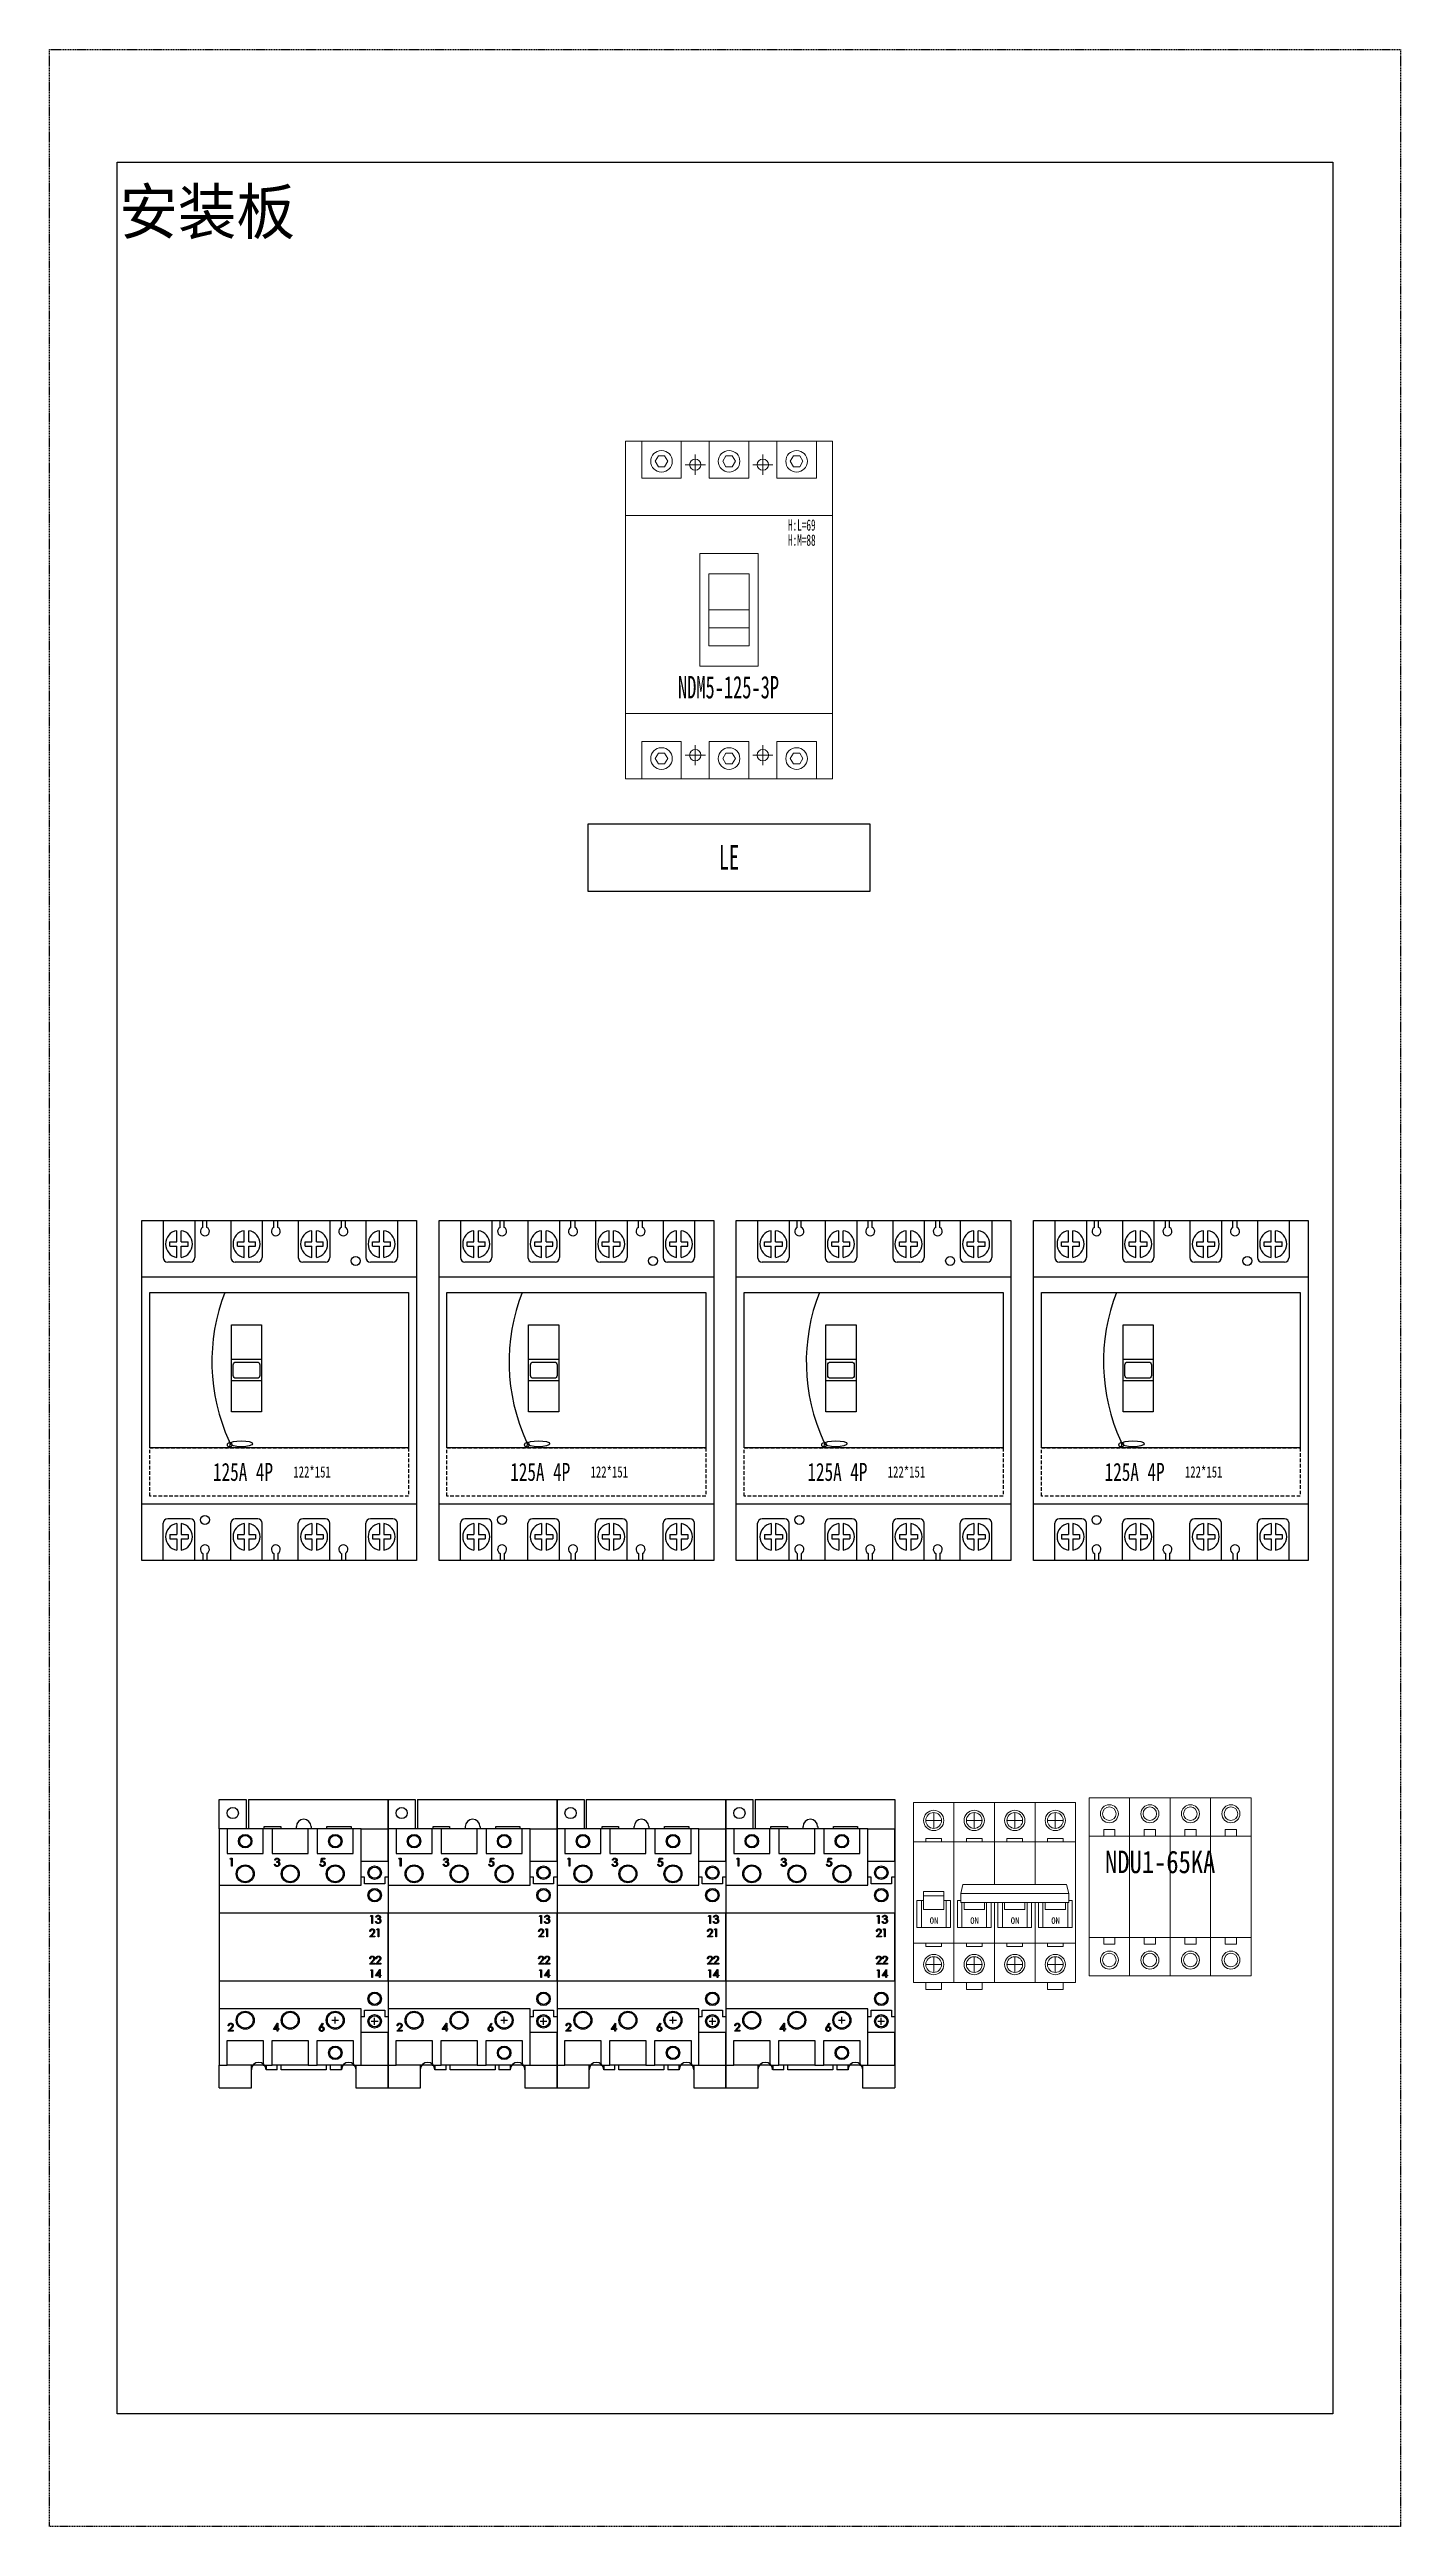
# Model space of a CAD drawing. Extents: x 411720 to 412320, y 372310 to 373410.
import ezdxf
from ezdxf.enums import TextEntityAlignment as Align

# ---------------------------------------------------------------- set-up
doc = ezdxf.new("R2010")
doc.units = 0
doc.header["$MEASUREMENT"] = 0
for name, pattern in [('DASH', [0.35, 0.25, -0.1]), ('DASHED', [0.75, 0.5, -0.25]), ('HIDDEN2', [4.7625, 3.175, -1.5875])]:
    doc.linetypes.add(name, pattern=pattern)
for name, color, linetype in [('E-UNIV-NOTE', 6, 'Continuous'), ('PV-1A6A', 7, 'Continuous'), ('PV-2418', 7, 'Continuous'), ('元件', 7, 'Continuous'), ('布置图', 30, 'Continuous')]:
    doc.layers.add(name, color=color, linetype=linetype)
doc.layers.add('细线', color=7, linetype='Continuous', lineweight=0)
doc.styles.add('GH-CZC', font='', dxfattribs={"width": 0.7})
doc.styles.add('LEAD', font='', dxfattribs={"width": 0.8})
doc.styles.add('宋', font='', dxfattribs={"width": 0.7})
doc.styles.add('宋体', font='', dxfattribs={"width": 0.8})
doc.styles.add('正常', font='')
doc.styles.get('GH-CZC').set_extended_font_data('SimSun')
doc.styles.get('LEAD').set_extended_font_data('SimSun')
doc.styles.get('宋').set_extended_font_data('SimSun')
doc.styles.get('宋体').set_extended_font_data('NSimSun')
doc.styles.get('正常').set_extended_font_data('FangSong_GB2312')

msp = doc.modelspace()

# ---------------------------------------------------------------- texts
at = {"color": 0}
msp.add_text('安装板', height=20, dxfattribs=at).set_placement((411750.6, 373337.8), align=Align.MIDDLE_LEFT)

# ---------------------------------------------------------------- blocks, each defined once
blk = doc.blocks.new('Manufacturer光辉PartName剩余电流互感器Series一体式ShellFrame250LimitingCurrentRemarkPartTypeMinCurrent16MaxCurrent250PolesMinPower0MaxPower0LibType2DelFlgfalseUpdateDate')
at = {"color": 0, "transparency": 33554687}
blk.add_lwpolyline([(-62.5, 15), (62.5, 15), (62.5, -15), (-62.5, -15)], close=True, dxfattribs=at)
at = {"layer": '元件', "linetype": 'DASH', "transparency": 33554687, "style": 'LEAD', "width": 0.6}
blk.add_text('LE', height=11, dxfattribs=at).set_placement((0, -5.4), align=Align.CENTER)
blk = doc.blocks.new('Manufacturer光辉PartName塑壳断路器Series4PShellFrameLimitingCurrentRemarkPartTypeMinCurrent16MaxCurrent125Poles4PMinPower0MaxPower0LibType2DelFlgfalseUpdateDate')
at = {"layer": '元件', "color": 0, "transparency": 33554687}
for p, q in [((-51.5, 75.5), (-51.5, 59)), ((-48.5, 64), (-48.5, 66)), ((-48.5, 66), (-45.5, 66)), ((-45.5, 66), (-45.5, 70.9)), ((-43.5, 66), (-43.5, 70.9)), ((-43.5, 66), (-40.5, 66)), ((-40.5, 64), (-40.5, 66)), ((-37.5, 75.5), (-37.5, 59)), ((-33.9, 72.4), (-33.9, 75.5)), ((-32.1, 72.4), (-32.1, 75.5)), ((-21.5, 75.5), (-21.5, 59)), ((-18.5, 66), (-15.5, 66)), ((-18.5, 64), (-18.5, 66)), ((-15.5, 66), (-15.5, 70.9)), ((-13.5, 66), (-13.5, 70.9)), ((-13.5, 66), (-10.5, 66)), ((-10.5, 64), (-10.5, 66)), ((-7.5, 75.5), (-7.5, 59)), ((-2.4, 72.4), (-2.4, 75.5)), ((-0.6, 72.4), (-0.6, 75.5)), ((8.5, 75.5), (8.5, 59)), ((11.5, 64), (11.5, 66)), ((11.5, 66), (14.5, 66)), ((14.5, 66), (14.5, 70.9)), ((16.5, 66), (16.5, 70.9)), ((16.5, 66), (19.5, 66)), ((19.5, 64), (19.5, 66)), ((22.5, 75.5), (22.5, 59)), ((27.6, 72.4), (27.6, 75.5)), ((29.4, 72.4), (29.4, 75.5)), ((38.5, 75.5), (38.5, 59)), ((41.5, 64), (41.5, 66)), ((41.5, 66), (44.5, 66)), ((44.5, 66), (44.5, 70.9)), ((46.5, 66), (46.5, 70.9)), ((46.5, 66), (49.5, 66)), ((49.5, 64), (49.5, 66)), ((52.5, 75.5), (52.5, 59)), ((-39.5, 57), (-49.5, 57)), ((-48.5, 64), (-45.5, 64)), ((-45.5, 59.1), (-45.5, 64)), ((-43.5, 64), (-40.5, 64)), ((-43.5, 59.1), (-43.5, 64)), ((-9.5, 57), (-19.5, 57)), ((-18.5, 64), (-15.5, 64)), ((-15.5, 59.1), (-15.5, 64)), ((-13.5, 59.1), (-13.5, 64)), ((-13.5, 64), (-10.5, 64)), ((20.5, 57), (10.5, 57)), ((11.5, 64), (14.5, 64)), ((14.5, 59.1), (14.5, 64)), ((16.5, 64), (19.5, 64)), ((16.5, 59.1), (16.5, 64)), ((50.5, 57), (40.5, 57)), ((41.5, 64), (44.5, 64)), ((44.5, 59.1), (44.5, 64)), ((46.5, 64), (49.5, 64)), ((46.5, 59.1), (46.5, 64)), ((-61, 50.4), (61, 50.4)), ((-61, -50.4), (61, -50.4)), ((-51.5, -75.5), (-51.5, -59)), ((-39.5, -57), (-49.5, -57)), ((-48.5, -64), (-45.5, -64)), ((-48.5, -64), (-48.5, -66)), ((-48.5, -66), (-45.5, -66)), ((-45.5, -59.1), (-45.5, -64)), ((-45.5, -66), (-45.5, -70.9)), ((-43.5, -59.1), (-43.5, -64)), ((-43.5, -64), (-40.5, -64)), ((-43.5, -66), (-40.5, -66)), ((-43.5, -66), (-43.5, -70.9)), ((-40.5, -64), (-40.5, -66)), ((-37.5, -75.5), (-37.5, -59)), ((-21.5, -75.5), (-21.5, -59)), ((-9.5, -57), (-19.5, -57)), ((-18.5, -64), (-18.5, -66)), ((-18.5, -64), (-15.5, -64)), ((-18.5, -66), (-15.5, -66)), ((-15.5, -59.1), (-15.5, -64)), ((-15.5, -66), (-15.5, -70.9)), ((-13.5, -59.1), (-13.5, -64)), ((-13.5, -64), (-10.5, -64)), ((-13.5, -66), (-13.5, -70.9)), ((-13.5, -66), (-10.5, -66)), ((-10.5, -64), (-10.5, -66)), ((-7.5, -75.5), (-7.5, -59)), ((8.5, -75.5), (8.5, -59)), ((20.5, -57), (10.5, -57)), ((11.5, -64), (14.5, -64)), ((11.5, -64), (11.5, -66)), ((11.5, -66), (14.5, -66)), ((14.5, -59.1), (14.5, -64)), ((14.5, -66), (14.5, -70.9)), ((16.5, -59.1), (16.5, -64)), ((16.5, -64), (19.5, -64)), ((16.5, -66), (19.5, -66)), ((16.5, -66), (16.5, -70.9)), ((19.5, -64), (19.5, -66)), ((22.5, -75.5), (22.5, -59)), ((38.5, -75.5), (38.5, -59)), ((50.5, -57), (40.5, -57)), ((41.5, -64), (41.5, -66)), ((41.5, -64), (44.5, -64)), ((41.5, -66), (44.5, -66)), ((44.5, -59.1), (44.5, -64)), ((44.5, -66), (44.5, -70.9)), ((46.5, -59.1), (46.5, -64)), ((46.5, -64), (49.5, -64)), ((46.5, -66), (46.5, -70.9)), ((46.5, -66), (49.5, -66)), ((49.5, -64), (49.5, -66)), ((52.5, -75.5), (52.5, -59)), ((-33.9, -72.4), (-33.9, -75.5)), ((-32.1, -72.4), (-32.1, -75.5)), ((-2.4, -72.4), (-2.4, -75.5)), ((-0.6, -72.4), (-0.6, -75.5)), ((27.6, -72.4), (27.6, -75.5)), ((29.4, -72.4), (29.4, -75.5))]:
    blk.add_line(p, q, dxfattribs=at)
for points in [[(-61, -75.5), (-61, 75.5)], [(-61, 75.5), (61, 75.5)], [(61, 75.5), (61, -75.5)], [(61, -75.5), (-61, -75.5)]]:
    blk.add_lwpolyline(points, dxfattribs=at)
for points in [[(-57.5, 43.5), (57.5, 43.5), (57.5, -25.5), (-57.5, -25.5)], [(-21.2, 29.1), (-7.8, 29.1), (-7.8, -9.6), (-21.2, -9.6)], [(-21.2, 13.8), (-7.8, 13.8), (-7.8, 4.2), (-21.2, 4.2)]]:
    blk.add_lwpolyline(points, close=True, dxfattribs=at)
blk.add_lwpolyline([(-19.2, 12.6), (-9.8, 12.6, -0.414214), (-8.6, 11.4), (-8.6, 6.6, -0.414214), (-9.8, 5.4), (-19.2, 5.4, -0.414214), (-20.4, 6.6), (-20.4, 11.4, -0.414214)], format="xyb", close=True, dxfattribs=at)
at = {"layer": '元件', "color": 0, "linetype": 'HIDDEN2', "ltscale": 0.5, "transparency": 33554687}
blk.add_lwpolyline([(-57.5, -25.5), (57.5, -25.5), (57.5, -47), (-57.5, -47)], close=True, dxfattribs=at)
at = {"layer": '元件', "color": 0, "linetype": 'ByBlock', "transparency": 33554687}
for centre in [(34, 57.5), (-33, -57.5)]:
    blk.add_circle(centre, 2, dxfattribs=at)
at = {"layer": '元件', "color": 0, "transparency": 33554687}
blk.add_circle((-22, -24.2), 1.02, dxfattribs=at)
for centre, radius, start, end in [((-44.5, 65), 6, 99.5941, 260.4059), ((-44.5, 65), 6, 279.5941, 80.4059), ((-33, 70.6), 2, 116.839, 63.161), ((-14.5, 65), 6, 99.5941, 260.4059), ((-14.5, 65), 6, 279.5941, 80.4059), ((-1.5, 70.6), 2, 116.839, 63.161), ((15.5, 65), 6, 99.5941, 260.4059), ((15.5, 65), 6, 279.5941, 80.4059), ((28.5, 70.6), 2, 116.839, 63.161), ((45.5, 65), 6, 99.5941, 260.4059), ((45.5, 65), 6, 279.5941, 80.4059), ((-49.5, 59), 2, 180, 270), ((-39.5, 59), 2, 270, 0), ((-19.5, 59), 2, 180, 270), ((-9.5, 59), 2, 270, 0), ((10.5, 59), 2, 180, 270), ((20.5, 59), 2, 270, 0), ((40.5, 59), 2, 180, 270), ((50.5, 59), 2, 270, 0), ((54.9, 12.7), 84.8, 158.6859, 204.5341), ((-23.5, -23.8), 1.8, 251.3296, 44.8965), ((-49.5, -59), 2, 90, 180), ((-44.5, -65), 6, 99.5941, 260.4059), ((-44.5, -65), 6, 279.5941, 80.4059), ((-39.5, -59), 2, 0, 90), ((-19.5, -59), 2, 90, 180), ((-14.5, -65), 6, 99.5941, 260.4059), ((-14.5, -65), 6, 279.5941, 80.4059), ((-9.5, -59), 2, 0, 90), ((10.5, -59), 2, 90, 180), ((15.5, -65), 6, 99.5941, 260.4059), ((15.5, -65), 6, 279.5941, 80.4059), ((20.5, -59), 2, 0, 90), ((40.5, -59), 2, 90, 180), ((45.5, -65), 6, 99.5941, 260.4059), ((45.5, -65), 6, 279.5941, 80.4059), ((50.5, -59), 2, 0, 90), ((-33, -70.6), 2, 296.839, 243.161), ((-1.5, -70.6), 2, 296.839, 243.161), ((28.5, -70.6), 2, 296.839, 243.161)]:
    blk.add_arc(centre, radius, start, end, dxfattribs=at)
blk.add_ellipse((-16.8, -23.7), major_axis=(-5, 0), ratio=0.263531, dxfattribs=at)
at = {"layer": '元件', "color": 0, "transparency": 33554687, "width": 0.7}
blk.add_text('125A 4P', height=8, dxfattribs=at).set_placement((-29.4, -36.2), align=Align.MIDDLE_LEFT)
at = {"layer": '元件', "color": 0, "transparency": 33554687, "style": 'GH-CZC', "width": 0.7}
blk.add_text('122*151', height=5, dxfattribs=at).set_placement((14.6, -36.2), align=Align.MIDDLE_CENTER)
blk = doc.blocks.new('Manufacturer上海良信PartName电涌保护器SeriesNDU1ShellFrameLimitingCurrentRemarkPartTypeMinCurrent0MaxCurrent0Poles4PMinPower0MaxPower0LibType3DelFlgfalseUpdateDate2023-01-0100000')
at = {"color": 7, "linetype": 'Continuous', "lineweight": 15}
for p, q in [((-18, 39.5), (-36, 39.5)), ((-36, 39.5), (-36, 22.5)), ((-18, 22.5), (-18, 39.5)), ((36, 39.5), (-18, 39.5)), ((0, 22.5), (0, 39.5)), ((18, 22.5), (18, 39.5)), ((36, 39.5), (36, 22.5)), ((-36, 22.5), (-36, -22.5)), ((-18, 22.5), (-36, 22.5)), ((-24.5, 25.5), (-29.5, 25.5)), ((-29.5, 25.5), (-29.5, 22.5)), ((-24.5, 22.5), (-24.5, 25.5)), ((-18, -22.5), (-18, 22.5)), ((36, 22.5), (-18, 22.5)), ((-6.5, 25.5), (-11.5, 25.5)), ((-11.5, 25.5), (-11.5, 22.5)), ((-6.5, 22.5), (-6.5, 25.5)), ((0, -22.5), (0, 22.5)), ((11.5, 25.5), (6.5, 25.5)), ((6.5, 25.5), (6.5, 22.5)), ((11.5, 22.5), (11.5, 25.5)), ((18, -22.5), (18, 22.5)), ((29.5, 25.5), (24.5, 25.5)), ((24.5, 25.5), (24.5, 22.5)), ((29.5, 22.5), (29.5, 25.5)), ((36, 22.5), (36, -22.5)), ((-36, -22.5), (-18, -22.5)), ((-36, -22.5), (-36, -39.5)), ((-29.5, -25.5), (-29.5, -22.5)), ((-24.5, -25.5), (-29.5, -25.5)), ((-24.5, -22.5), (-24.5, -25.5)), ((-18, -39.5), (-18, -22.5)), ((-18, -22.5), (36, -22.5)), ((-11.5, -25.5), (-11.5, -22.5)), ((-6.5, -25.5), (-11.5, -25.5)), ((-6.5, -22.5), (-6.5, -25.5)), ((0, -39.5), (0, -22.5)), ((6.5, -25.5), (6.5, -22.5)), ((11.5, -25.5), (6.5, -25.5)), ((11.5, -22.5), (11.5, -25.5)), ((18, -39.5), (18, -22.5)), ((24.5, -25.5), (24.5, -22.5)), ((29.5, -25.5), (24.5, -25.5)), ((29.5, -22.5), (29.5, -25.5)), ((36, -22.5), (36, -39.5)), ((-36, -39.5), (-18, -39.5)), ((-18, -39.5), (36, -39.5))]:
    blk.add_line(p, q, dxfattribs=at)
for centre, radius in [((-27, 32.5), 4), ((-27, 32.5), 3), ((-9, 32.5), 4), ((-9, 32.5), 3), ((9, 32.5), 4), ((9, 32.5), 3), ((27, 32.5), 4), ((27, 32.5), 3), ((-27, -32.5), 4), ((-27, -32.5), 3), ((-9, -32.5), 4), ((-9, -32.5), 3), ((9, -32.5), 4), ((9, -32.5), 3), ((27, -32.5), 4), ((27, -32.5), 3)]:
    blk.add_circle(centre, radius, dxfattribs=at)
at = {"layer": 'E-UNIV-NOTE', "style": '宋体', "width": 0.8}
blk.add_text('NDU1-65KA', height=10, dxfattribs=at).set_placement((-28.9, 6.1))
blk = doc.blocks.new('Manufacturer上海良信PartName接触器SeriesNDC1ShellFrameLimitingCurrentRemarkPartTypeMinCurrent38.1MaxCurrent65Poles3PMinPower0MaxPower0LibType3DelFlgfalseUpdateDate2023-01-0100000')
for p, q in [((14, -35.5), (14, -32.5)), ((12.5, -34), (15.5, -34)), ((30, -34.5), (33, -34.5)), ((30, -34.5), (33, -34.5)), ((31.5, -36), (31.5, -33)), ((31.5, -36), (31.5, -33))]:
    blk.add_line(p, q)
at = {"layer": 'PV-1A6A'}
for p, q in [((37.5, 64), (37.5, 50)), ((37.5, 50), (37.5, 46.5)), ((37.5, 46.5), (37.5, 13.5)), ((37.5, 13.5), (37.5, -13.5)), ((37.5, -13.5), (37.5, -46.5)), ((37.5, -46.5), (37.5, -50)), ((37.5, -50), (37.5, -50)), ((37.5, -50), (37.5, -64))]:
    blk.add_line(p, q, dxfattribs=at)
for centre in [(-20, -56), (20, -56)]:
    blk.add_arc(centre, 3.25, 0, 180, dxfattribs=at)
at = {"layer": 'PV-2418'}
for p, q in [((-37.5, 64), (-25.5, 64)), ((-37.5, 51), (-37.5, 64)), ((-25.5, 64), (-25.5, 51)), ((-24.5, 64), (37.5, 64)), ((-24.5, 64), (-24.5, 51)), ((37.5, 64), (37.5, 51)), ((-34, 51), (-37.5, 51)), ((-37.5, 51), (-37.5, 26)), ((-34, 51), (-34, 40)), ((-18, 51), (-34, 51)), ((-14, 51), (-18, 51)), ((-18, 40), (-18, 51)), ((-17.5, 51), (-17.5, 52)), ((-17.5, 52), (-10.2, 52)), ((-14, 51), (-14, 40)), ((2, 51), (-14, 51)), ((-10.2, 52), (-10.2, 51)), ((-3.2, 51), (-3.2, 52)), ((6, 51), (2, 51)), ((2, 40), (2, 51)), ((3.3, 52), (3.3, 51)), ((6, 51), (6, 40)), ((22, 51), (6, 51)), ((10.3, 51), (10.3, 52)), ((10.3, 52), (21, 52)), ((21, 52), (21, 51)), ((25.5, 51), (22, 51)), ((22, 40), (22, 51)), ((25.5, 51), (37.5, 51)), ((25.5, 26), (25.5, 51)), ((37.5, 36.5), (37.5, 51)), ((-34, 40), (-18, 40)), ((-32.7, 37.5), (-32.5, 37.9)), ((-32.1, 37.5), (-32.7, 37.5)), ((-32.5, 37.9), (-31.8, 37.9)), ((-32.1, 34.4), (-32.1, 37.5)), ((-31.8, 34.4), (-32.1, 34.4)), ((-31.8, 37.9), (-31.8, 34.4)), ((-14, 40), (2, 40)), ((-13, 35.3), (-12.7, 35.3)), ((-12.6, 37.1), (-12.9, 37.1)), ((-12, 36.1), (-12, 36.5)), ((6, 40), (22, 40)), ((7.2, 35.3), (7.5, 35.3)), ((7.6, 36.1), (7.9, 37.9)), ((7.9, 37.9), (9.4, 37.9)), ((8.2, 37.5), (8, 36.6)), ((9.4, 37.5), (8.2, 37.5)), ((9.4, 37.9), (9.4, 37.5)), ((37.5, 36.5), (25.5, 36.5)), ((37.5, 36.5), (37.5, 29.5)), ((-37.5, 26), (25.5, 26)), ((-37.5, 26), (-37.5, 13.5)), ((27, 29.5), (25.5, 29.5)), ((27, 26.5), (27, 29.5)), ((36, 26.5), (27, 26.5)), ((37.5, 29.5), (36, 29.5)), ((36, 29.5), (36, 26.5)), ((37.5, 29.5), (37.5, 13.5)), ((37.5, 13.5), (-37.5, 13.5)), ((-37.5, 13.5), (-37.5, -16.5)), ((29.7, 12.1), (29.9, 12.5)), ((30.3, 12.1), (29.7, 12.1)), ((29.9, 12.5), (30.6, 12.5)), ((30.3, 9), (30.3, 12.1)), ((30.6, 12.5), (30.6, 9)), ((32.3, 11.7), (32, 11.7)), ((32.9, 10.8), (32.9, 11.1)), ((37.5, -16.5), (37.5, 13.5)), ((29.2, 3), (30.6, 4.4)), ((31.6, 3), (29.2, 3)), ((29.6, 5.4), (29.3, 5.4)), ((30.8, 4.3), (29.9, 3.3)), ((29.9, 3.3), (31.6, 3.3)), ((30.6, 9), (30.3, 9)), ((31.6, 3.3), (31.6, 3)), ((31.9, 9.9), (32.2, 9.9)), ((32.4, 6.1), (32.6, 6.5)), ((33, 6.1), (32.4, 6.1)), ((32.6, 6.5), (33.3, 6.5)), ((33, 3), (33, 6.1)), ((33.3, 3), (33, 3)), ((33.3, 6.5), (33.3, 3)), ((29.2, -9.1), (30.6, -7.6)), ((31.6, -9.1), (29.2, -9.1)), ((29.6, -6.7), (29.3, -6.7)), ((30.8, -7.8), (29.9, -8.7)), ((29.9, -8.7), (31.6, -8.7)), ((31.6, -8.7), (31.6, -9.1)), ((31.9, -9.1), (33.2, -7.6)), ((34.3, -9.1), (31.9, -9.1)), ((32.3, -6.7), (32, -6.7)), ((33.5, -7.8), (32.6, -8.7)), ((32.6, -8.7), (34.3, -8.7)), ((34.3, -8.7), (34.3, -9.1)), ((-37.5, -16.5), (37.5, -16.5)), ((-37.5, -16.5), (-37.5, -29)), ((29.7, -12), (29.9, -11.6)), ((30.3, -12), (29.7, -12)), ((29.9, -11.6), (30.6, -11.6)), ((30.3, -15.1), (30.3, -12)), ((30.6, -15.1), (30.3, -15.1)), ((30.6, -11.6), (30.6, -15.1)), ((31.9, -14.3), (33.8, -11.5)), ((33.6, -14.3), (31.9, -14.3)), ((33.6, -12.4), (32.5, -14)), ((32.5, -14), (33.6, -14)), ((33.6, -14), (33.6, -12.4)), ((33.6, -15.1), (33.6, -14.3)), ((33.9, -15.1), (33.6, -15.1)), ((33.8, -11.5), (33.9, -11.5)), ((33.9, -11.5), (33.9, -14)), ((33.9, -14), (34.3, -14)), ((34.3, -14.3), (33.9, -14.3)), ((33.9, -14.3), (33.9, -15.1)), ((34.3, -14), (34.3, -14.3)), ((37.5, -16.5), (37.5, -32.5)), ((25.5, -29), (-37.5, -29)), ((-37.5, -29), (-37.5, -54)), ((25.5, -54), (25.5, -29)), ((27, -32.5), (25.5, -32.5)), ((27, -32.5), (27, -29.5)), ((27, -29.5), (36, -29.5)), ((36, -29.5), (36, -32.5)), ((37.5, -32.5), (36, -32.5)), ((37.5, -32.5), (37.5, -39.5)), ((-34, -54), (-34, -43)), ((-34, -43), (-18, -43)), ((-33.7, -38.9), (-32.3, -37.4)), ((-31.3, -38.9), (-33.7, -38.9)), ((-33.2, -36.5), (-33.5, -36.5)), ((-32, -37.6), (-32.9, -38.5)), ((-32.9, -38.5), (-31.3, -38.5)), ((-31.3, -38.5), (-31.3, -38.9)), ((-18, -43), (-18, -54)), ((-14, -54), (-14, -43)), ((-14, -43), (2, -43)), ((-13.5, -38.1), (-11.6, -35.3)), ((-11.8, -38.1), (-13.5, -38.1)), ((-11.8, -36.2), (-12.9, -37.7)), ((-12.9, -37.7), (-11.8, -37.7)), ((-11.8, -37.7), (-11.8, -36.2)), ((-11.8, -38.9), (-11.8, -38.1)), ((-11.5, -38.9), (-11.8, -38.9)), ((-11.6, -35.3), (-11.5, -35.3)), ((-11.5, -35.3), (-11.5, -37.7)), ((-11.5, -37.7), (-11.1, -37.7)), ((-11.1, -38.1), (-11.5, -38.1)), ((-11.5, -38.1), (-11.5, -38.9)), ((-11.1, -37.7), (-11.1, -38.1)), ((2, -43), (2, -54)), ((6, -54), (6, -43)), ((6, -43), (22, -43)), ((7.3, -36.9), (8.3, -35.3)), ((8.6, -35.5), (7.7, -36.9)), ((8.3, -35.3), (8.6, -35.5)), ((22, -43), (22, -54)), ((37.5, -39.5), (25.5, -39.5)), ((37.5, -54), (37.5, -39.5)), ((-37.5, -64), (-37.5, -54)), ((-37.5, -54), (-34, -54)), ((-18, -54), (-34, -54)), ((-23.2, -64), (-23.2, -54)), ((-18, -54), (-14, -54)), ((-16.7, -54), (-16.7, -56)), ((2, -54), (-14, -54)), ((-11.8, -56), (-11.8, -54)), ((-10, -56), (-10, -54)), ((2, -54), (6, -54)), ((22, -54), (6, -54)), ((10, -54), (10, -56)), ((11.7, -54), (11.7, -56)), ((16.8, -56), (16.8, -54)), ((22, -54), (25.5, -54)), ((23.2, -54), (23.2, -64)), ((25.5, -54), (37.5, -54)), ((37.5, -54), (37.5, -64)), ((-37.5, -64), (-23.2, -64)), ((-11.8, -56), (-16.7, -56)), ((10, -56), (-10, -56)), ((16.8, -56), (11.7, -56)), ((23.2, -64), (37.5, -64))]:
    blk.add_line(p, q, dxfattribs=at)
for centre, radius in [((-31.5, 58), 2.5), ((-26, 45.5), 3), ((-26, 45.5), 2.5), ((14, 45.5), 3), ((14, 45.5), 2.5), ((-26, 31), 4), ((-26, 31), 3.5), ((-6, 31), 4), ((-6, 31), 3.5), ((14, 31), 4), ((14, 31), 3.5), ((31.5, 31.5), 3), ((31.5, 31.5), 2.5), ((31.5, 21.5), 3), ((31.5, 21.5), 2.5), ((31.5, -24.5), 3), ((31.5, -24.5), 2.5), ((-26, -34), 4), ((-26, -34), 3.5), ((-6, -34), 4), ((-6, -34), 3.5), ((14, -34), 4), ((14, -34), 3.5), ((31.5, -34.5), 3), ((31.5, -34.5), 2.5), ((14, -48.5), 3), ((14, -48.5), 2.5)]:
    blk.add_circle(centre, radius, dxfattribs=at)
blk.add_arc((0, 52), 3.25, 0, 180, dxfattribs=at)
for points, knots in [([(-11.8, 34.3), (-11.9, 34.3), (-12, 34.3), (-12.1, 34.3), (-12.2, 34.3), (-12.3, 34.3), (-12.4, 34.4), (-12.5, 34.4), (-12.5, 34.5), (-12.6, 34.5), (-12.7, 34.6), (-12.8, 34.7), (-12.8, 34.8), (-12.9, 34.9), (-12.9, 35), (-13, 35.1), (-13, 35.2), (-13, 35.3), (-13, 35.3)], [0, 0, 0, 0, 0.065541, 0.128963, 0.190377, 0.250092, 0.308548, 0.366398, 0.424542, 0.48317, 0.542243, 0.601739, 0.662506, 0.724856, 0.789128, 0.856346, 0.926295, 1, 1, 1, 1]), ([(-12.9, 37.1), (-12.9, 37.1), (-12.9, 37.2), (-12.8, 37.3), (-12.8, 37.4), (-12.7, 37.4), (-12.7, 37.5), (-12.6, 37.6), (-12.6, 37.7), (-12.5, 37.7), (-12.4, 37.8), (-12.4, 37.8), (-12.3, 37.9), (-12.2, 37.9), (-12.1, 37.9), (-12, 37.9), (-11.9, 38), (-11.9, 38), (-11.8, 38)], [0, 0, 0, 0, 0.072625, 0.141977, 0.208985, 0.273957, 0.336889, 0.398745, 0.460116, 0.520825, 0.580994, 0.640152, 0.698622, 0.757271, 0.816427, 0.876254, 0.937165, 1, 1, 1, 1]), ([(-12.7, 35.3), (-12.7, 35.3), (-12.7, 35.2), (-12.7, 35.2), (-12.6, 35.1), (-12.6, 35), (-12.6, 35), (-12.5, 34.9), (-12.5, 34.9), (-12.4, 34.8), (-12.4, 34.8)], [0, 0, 0, 0, 0.14977, 0.291316, 0.425966, 0.55216, 0.671527, 0.786122, 0.895325, 1, 1, 1, 1]), ([(-11.8, 37.6), (-11.9, 37.6), (-12, 37.6), (-12.1, 37.6), (-12.2, 37.5), (-12.3, 37.5), (-12.3, 37.4), (-12.4, 37.4), (-12.4, 37.4), (-12.4, 37.3), (-12.5, 37.3), (-12.5, 37.2), (-12.5, 37.1), (-12.6, 37.1), (-12.6, 37.1)], [0, 0, 0, 0, 0.122712, 0.239685, 0.351816, 0.463766, 0.520818, 0.579448, 0.640604, 0.705298, 0.773634, 0.844669, 0.920057, 1, 1, 1, 1]), ([(-12.4, 34.8), (-12.4, 34.8), (-12.4, 34.8), (-12.3, 34.7), (-12.2, 34.7), (-12.2, 34.7), (-12.1, 34.7), (-12, 34.7), (-11.9, 34.6), (-11.9, 34.6), (-11.8, 34.6)], [0, 0, 0, 0, 0.118271, 0.236178, 0.355663, 0.475904, 0.600127, 0.728608, 0.861313, 1, 1, 1, 1]), ([(-12, 36.5), (-12, 36.5), (-11.9, 36.5), (-11.8, 36.5), (-11.7, 36.5), (-11.5, 36.6), (-11.4, 36.6), (-11.4, 36.7), (-11.3, 36.7), (-11.2, 36.8), (-11.2, 36.8), (-11.2, 36.9), (-11.1, 37), (-11.1, 37), (-11.1, 37.1)], [0, 0, 0, 0, 0.110166, 0.215787, 0.318027, 0.417574, 0.51165, 0.596162, 0.672935, 0.74367, 0.810677, 0.874059, 0.936696, 1, 1, 1, 1]), ([(-11, 35.4), (-11, 35.4), (-11, 35.5), (-11, 35.6), (-11, 35.7), (-11.1, 35.8), (-11.1, 35.8), (-11.2, 35.9), (-11.3, 36), (-11.4, 36), (-11.5, 36), (-11.5, 36.1), (-11.6, 36.1), (-11.7, 36.1), (-11.7, 36.1), (-11.8, 36.1), (-11.9, 36.1), (-12, 36.1), (-12, 36.1)], [0, 0, 0, 0, 0.0669092, 0.1334854, 0.2010351, 0.2712343, 0.34288, 0.4138361, 0.4859766, 0.5602296, 0.5998842, 0.6440548, 0.6918919, 0.7446875, 0.8014918, 0.8628577, 0.9293284, 1, 1, 1, 1]), ([(-11.8, 38), (-11.8, 38), (-11.7, 38), (-11.6, 37.9), (-11.4, 37.9), (-11.3, 37.8), (-11.2, 37.8), (-11.1, 37.7), (-11, 37.6), (-10.9, 37.5), (-10.9, 37.4), (-10.8, 37.3), (-10.8, 37.2), (-10.8, 37.1), (-10.8, 37.1)], [0, 0, 0, 0, 0.0902542, 0.1785398, 0.266093, 0.354631, 0.4418862, 0.5257469, 0.6081136, 0.6901973, 0.7708215, 0.8483262, 0.9240117, 1, 1, 1, 1]), ([(-11.1, 37.1), (-11.1, 37.1), (-11.1, 37.1), (-11.1, 37.2), (-11.2, 37.2), (-11.2, 37.3), (-11.2, 37.3), (-11.2, 37.4), (-11.3, 37.4), (-11.3, 37.4), (-11.4, 37.5), (-11.4, 37.5), (-11.5, 37.5), (-11.6, 37.6), (-11.6, 37.6), (-11.7, 37.6), (-11.8, 37.6), (-11.8, 37.6), (-11.8, 37.6)], [0, 0, 0, 0, 0.055275, 0.109966, 0.163247, 0.218076, 0.273301, 0.330909, 0.390995, 0.454176, 0.518862, 0.583311, 0.648517, 0.715031, 0.782502, 0.852323, 0.924928, 1, 1, 1, 1]), ([(-10.6, 35.4), (-10.6, 35.4), (-10.6, 35.3), (-10.7, 35.1), (-10.7, 35), (-10.8, 34.8), (-10.9, 34.7), (-11, 34.6), (-11.1, 34.5), (-11.2, 34.4), (-11.4, 34.4), (-11.5, 34.3), (-11.7, 34.3), (-11.8, 34.3), (-11.8, 34.3)], [0, 0, 0, 0, 0.0796483, 0.1589217, 0.2396195, 0.3226094, 0.4060346, 0.4876021, 0.5696846, 0.6530361, 0.7374357, 0.8224778, 0.9097477, 1, 1, 1, 1]), ([(-11.8, 34.6), (-11.8, 34.6), (-11.7, 34.6), (-11.7, 34.7), (-11.6, 34.7), (-11.5, 34.7), (-11.4, 34.7), (-11.3, 34.8), (-11.3, 34.8), (-11.2, 34.9), (-11.1, 34.9), (-11.1, 35), (-11, 35), (-11, 35.1), (-11, 35.2), (-11, 35.2), (-11, 35.3), (-11, 35.4), (-11, 35.4)], [0, 0, 0, 0, 0.076072, 0.148752, 0.218403, 0.28576, 0.350598, 0.414964, 0.478069, 0.541761, 0.60435, 0.664075, 0.721464, 0.777587, 0.832644, 0.887844, 0.94346, 1, 1, 1, 1]), ([(-10.8, 37.1), (-10.8, 37), (-10.8, 36.9), (-10.8, 36.8), (-10.9, 36.7), (-10.9, 36.6), (-11, 36.6), (-11, 36.5), (-11.1, 36.4), (-11.2, 36.4), (-11.2, 36.3)], [0, 0, 0, 0, 0.128068, 0.250608, 0.37063, 0.490072, 0.610375, 0.734313, 0.863217, 1, 1, 1, 1]), ([(-11.2, 36.3), (-11.2, 36.3), (-11.1, 36.3), (-11, 36.2), (-10.9, 36.1), (-10.9, 36.1), (-10.8, 36)], [0, 0, 0, 0, 0.25388, 0.503009, 0.750291, 1, 1, 1, 1]), ([(-10.8, 36), (-10.8, 36), (-10.8, 36), (-10.8, 35.9), (-10.7, 35.8), (-10.7, 35.7), (-10.7, 35.7), (-10.7, 35.6), (-10.6, 35.5), (-10.6, 35.4), (-10.6, 35.4)], [0, 0, 0, 0, 0.128136, 0.254173, 0.378112, 0.501712, 0.623986, 0.747096, 0.872875, 1, 1, 1, 1]), ([(8.3, 34.3), (8.3, 34.3), (8.2, 34.3), (8.1, 34.3), (8, 34.3), (7.9, 34.3), (7.8, 34.4), (7.7, 34.4), (7.6, 34.5), (7.6, 34.6), (7.5, 34.6), (7.4, 34.7), (7.4, 34.8), (7.3, 34.9), (7.3, 35), (7.3, 35.1), (7.2, 35.2), (7.2, 35.2), (7.2, 35.3)], [0, 0, 0, 0, 0.065421, 0.128708, 0.190236, 0.250724, 0.310637, 0.370766, 0.431615, 0.493523, 0.555883, 0.617342, 0.678668, 0.740711, 0.802985, 0.866803, 0.932347, 1, 1, 1, 1]), ([(7.5, 35.3), (7.5, 35.2), (7.6, 35.2), (7.6, 35.1), (7.6, 35), (7.7, 34.9), (7.7, 34.9), (7.8, 34.8), (7.9, 34.8), (8, 34.7), (8, 34.7), (8.1, 34.7), (8.2, 34.6), (8.3, 34.6), (8.3, 34.6)], [0, 0, 0, 0, 0.094687, 0.181994, 0.264377, 0.34218, 0.418618, 0.496509, 0.577369, 0.661511, 0.746733, 0.831258, 0.915206, 1, 1, 1, 1]), ([(8.4, 36.3), (8.3, 36.3), (8.3, 36.3), (8.2, 36.3), (8.1, 36.3), (8, 36.3), (7.9, 36.2), (7.8, 36.2), (7.7, 36.2), (7.6, 36.1), (7.6, 36.1)], [0, 0, 0, 0, 0.102203, 0.2110233, 0.3250997, 0.4465021, 0.5737877, 0.7089007, 0.8503579, 1, 1, 1, 1]), ([(8, 36.6), (8, 36.6), (8.1, 36.6), (8.2, 36.6), (8.3, 36.7), (8.4, 36.7), (8.4, 36.7)], [0, 0, 0, 0, 0.275068, 0.532901, 0.773973, 1, 1, 1, 1]), ([(9.5, 35.5), (9.5, 35.5), (9.5, 35.4), (9.5, 35.3), (9.5, 35.3), (9.5, 35.2), (9.4, 35.1), (9.4, 35), (9.4, 35), (9.3, 34.9), (9.3, 34.8), (9.3, 34.7), (9.2, 34.7), (9.2, 34.6), (9.1, 34.6), (9, 34.5), (9, 34.5), (8.9, 34.4), (8.8, 34.4), (8.8, 34.4), (8.7, 34.3), (8.6, 34.3), (8.5, 34.3), (8.5, 34.3), (8.4, 34.3), (8.3, 34.3), (8.3, 34.3)], [0, 0, 0, 0, 0.0440145, 0.0874341, 0.1301184, 0.1725537, 0.2145548, 0.2562981, 0.2984382, 0.340849, 0.3827152, 0.423924, 0.4642462, 0.5040737, 0.5438619, 0.5835667, 0.6230943, 0.6632291, 0.7035513, 0.7439379, 0.7845413, 0.8257501, 0.8677574, 0.9107452, 0.9549144, 1, 1, 1, 1]), ([(8.3, 34.6), (8.3, 34.6), (8.4, 34.6), (8.5, 34.7), (8.6, 34.7), (8.6, 34.7), (8.7, 34.7), (8.8, 34.8), (8.9, 34.8), (8.9, 34.9), (9, 35), (9, 35), (9.1, 35.1), (9.1, 35.2), (9.2, 35.3), (9.2, 35.3), (9.2, 35.4), (9.2, 35.5), (9.2, 35.5)], [0, 0, 0, 0, 0.064207, 0.126425, 0.18768, 0.248216, 0.308305, 0.369661, 0.431699, 0.495947, 0.559758, 0.622295, 0.683911, 0.745092, 0.80674, 0.869087, 0.93329, 1, 1, 1, 1]), ([(8.4, 36.7), (8.4, 36.7), (8.5, 36.7), (8.6, 36.6), (8.7, 36.6), (8.8, 36.6), (8.9, 36.5), (9, 36.5), (9.1, 36.4), (9.2, 36.3), (9.3, 36.3), (9.3, 36.2), (9.4, 36.1), (9.4, 36), (9.5, 35.9), (9.5, 35.8), (9.5, 35.6), (9.5, 35.6), (9.5, 35.5)], [0, 0, 0, 0, 0.065808, 0.129394, 0.190894, 0.251281, 0.310815, 0.370371, 0.430768, 0.492881, 0.555104, 0.616067, 0.677256, 0.73826, 0.800762, 0.864778, 0.931045, 1, 1, 1, 1]), ([(9.2, 35.5), (9.2, 35.6), (9.2, 35.6), (9.2, 35.7), (9.2, 35.8), (9.1, 35.8), (9.1, 35.9), (9.1, 36), (9, 36), (9, 36.1), (8.9, 36.1), (8.8, 36.2), (8.8, 36.2), (8.7, 36.2), (8.6, 36.3), (8.5, 36.3), (8.4, 36.3), (8.4, 36.3), (8.4, 36.3)], [0, 0, 0, 0, 0.065351, 0.127916, 0.18836, 0.247216, 0.30563, 0.36377, 0.422661, 0.482687, 0.5433, 0.604118, 0.664965, 0.727413, 0.791468, 0.858055, 0.927037, 1, 1, 1, 1]), ([(32, 11.7), (32, 11.7), (32, 11.8), (32.1, 11.9), (32.1, 12), (32.2, 12.1), (32.2, 12.2), (32.3, 12.2), (32.3, 12.3), (32.4, 12.4), (32.5, 12.4), (32.5, 12.5), (32.6, 12.5), (32.7, 12.5), (32.8, 12.6), (32.9, 12.6), (33, 12.6), (33, 12.6), (33.1, 12.6)], [0, 0, 0, 0, 0.072625, 0.141977, 0.208985, 0.273957, 0.336889, 0.398745, 0.460116, 0.520825, 0.580994, 0.640152, 0.698622, 0.757271, 0.816427, 0.876254, 0.937165, 1, 1, 1, 1]), ([(33.1, 12.2), (33, 12.2), (33, 12.2), (32.8, 12.2), (32.7, 12.2), (32.7, 12.1), (32.6, 12.1), (32.6, 12), (32.5, 12), (32.5, 11.9), (32.4, 11.9), (32.4, 11.8), (32.4, 11.8), (32.3, 11.7), (32.3, 11.7)], [0, 0, 0, 0, 0.122712, 0.239685, 0.351816, 0.463766, 0.520818, 0.579448, 0.640604, 0.705298, 0.773634, 0.844669, 0.920057, 1, 1, 1, 1]), ([(32.9, 11.1), (32.9, 11.1), (33, 11.1), (33.1, 11.1), (33.2, 11.2), (33.4, 11.2), (33.5, 11.2), (33.5, 11.3), (33.6, 11.3), (33.7, 11.4), (33.7, 11.5), (33.8, 11.5), (33.8, 11.6), (33.8, 11.7), (33.8, 11.7)], [0, 0, 0, 0, 0.1101656, 0.2157873, 0.3180274, 0.417574, 0.5116505, 0.5961621, 0.6729345, 0.7436696, 0.810677, 0.874059, 0.9366963, 1, 1, 1, 1]), ([(33.1, 12.6), (33.1, 12.6), (33.2, 12.6), (33.3, 12.6), (33.5, 12.5), (33.6, 12.5), (33.7, 12.4), (33.8, 12.3), (33.9, 12.2), (34, 12.1), (34, 12), (34.1, 11.9), (34.1, 11.8), (34.1, 11.7), (34.1, 11.7)], [0, 0, 0, 0, 0.090254, 0.17854, 0.266093, 0.354631, 0.441886, 0.525747, 0.608114, 0.690197, 0.770821, 0.848326, 0.924012, 1, 1, 1, 1]), ([(33.8, 11.7), (33.8, 11.7), (33.8, 11.7), (33.8, 11.8), (33.7, 11.8), (33.7, 11.9), (33.7, 11.9), (33.7, 12), (33.6, 12), (33.6, 12.1), (33.5, 12.1), (33.5, 12.1), (33.4, 12.2), (33.3, 12.2), (33.3, 12.2), (33.2, 12.2), (33.1, 12.2), (33.1, 12.2), (33.1, 12.2)], [0, 0, 0, 0, 0.055275, 0.109966, 0.163247, 0.218076, 0.273301, 0.330909, 0.390995, 0.454176, 0.518862, 0.583311, 0.648517, 0.715031, 0.782502, 0.852323, 0.924928, 1, 1, 1, 1]), ([(34.1, 11.7), (34.1, 11.6), (34.1, 11.6), (34.1, 11.5), (34, 11.4), (34, 11.3), (33.9, 11.2), (33.9, 11.1), (33.8, 11), (33.7, 11), (33.7, 11)], [0, 0, 0, 0, 0.128068, 0.250608, 0.37063, 0.490072, 0.610375, 0.734313, 0.863217, 1, 1, 1, 1]), ([(29.3, 5.4), (29.3, 5.4), (29.3, 5.5), (29.4, 5.6), (29.4, 5.8), (29.4, 5.9), (29.5, 6), (29.5, 6.1), (29.6, 6.2), (29.7, 6.2), (29.8, 6.3), (29.8, 6.4), (29.9, 6.4), (30, 6.5), (30.1, 6.5), (30.2, 6.5), (30.4, 6.6), (30.4, 6.6), (30.5, 6.6)], [0, 0, 0, 0, 0.0687908, 0.1351033, 0.1989787, 0.2619043, 0.323495, 0.3851954, 0.4469692, 0.5097648, 0.5722506, 0.6334052, 0.6932512, 0.7525832, 0.8125793, 0.8732751, 0.9355499, 1, 1, 1, 1]), ([(30.5, 6.2), (30.4, 6.2), (30.4, 6.2), (30.3, 6.2), (30.2, 6.2), (30.2, 6.2), (30.1, 6.1), (30, 6.1), (30, 6), (29.9, 6), (29.8, 5.9), (29.8, 5.9), (29.8, 5.8), (29.7, 5.7), (29.7, 5.7), (29.7, 5.6), (29.7, 5.5), (29.6, 5.4), (29.6, 5.4)], [0, 0, 0, 0, 0.064439, 0.126547, 0.186887, 0.245878, 0.304041, 0.362191, 0.420976, 0.48066, 0.5406, 0.600689, 0.661936, 0.724443, 0.789038, 0.856314, 0.926352, 1, 1, 1, 1]), ([(30.5, 6.6), (30.5, 6.6), (30.6, 6.6), (30.7, 6.5), (30.8, 6.5), (30.9, 6.5), (31, 6.4), (31.1, 6.4), (31.2, 6.3), (31.2, 6.3), (31.3, 6.2), (31.4, 6.1), (31.4, 6), (31.5, 5.9), (31.5, 5.8), (31.5, 5.7), (31.5, 5.6), (31.5, 5.6), (31.5, 5.5)], [0, 0, 0, 0, 0.069475, 0.136517, 0.200789, 0.26383, 0.325735, 0.387291, 0.449509, 0.512968, 0.576275, 0.63758, 0.697903, 0.757172, 0.816599, 0.876653, 0.93729, 1, 1, 1, 1]), ([(31.2, 5.5), (31.2, 5.5), (31.2, 5.6), (31.2, 5.6), (31.2, 5.7), (31.2, 5.8), (31.1, 5.8), (31.1, 5.9), (31, 5.9), (31, 6), (30.9, 6), (30.9, 6.1), (30.8, 6.1), (30.8, 6.2), (30.7, 6.2), (30.6, 6.2), (30.5, 6.2), (30.5, 6.2), (30.5, 6.2)], [0, 0, 0, 0, 0.061965, 0.122122, 0.180988, 0.239933, 0.299906, 0.359989, 0.421776, 0.486576, 0.551535, 0.615018, 0.677259, 0.73973, 0.80305, 0.866495, 0.931973, 1, 1, 1, 1]), ([(30.6, 4.4), (30.6, 4.5), (30.7, 4.5), (30.7, 4.6), (30.8, 4.7), (30.9, 4.8), (31, 4.9), (31, 4.9), (31.1, 5), (31.1, 5.1), (31.1, 5.2), (31.2, 5.3), (31.2, 5.4), (31.2, 5.5), (31.2, 5.5)], [0, 0, 0, 0, 0.110803, 0.212829, 0.306101, 0.390647, 0.466924, 0.534481, 0.593587, 0.644557, 0.7362, 0.825024, 0.911986, 1, 1, 1, 1]), ([(31.5, 5.5), (31.5, 5.5), (31.5, 5.4), (31.5, 5.2), (31.5, 5.1), (31.4, 5), (31.3, 4.9), (31.3, 4.8), (31.2, 4.7), (31.2, 4.7), (31.1, 4.6), (31, 4.5), (30.9, 4.4), (30.9, 4.3), (30.8, 4.3)], [0, 0, 0, 0, 0.098702, 0.195672, 0.292422, 0.391343, 0.444462, 0.504229, 0.570352, 0.642546, 0.722288, 0.807921, 0.90047, 1, 1, 1, 1]), ([(33.1, 8.9), (33, 8.9), (32.9, 8.9), (32.8, 8.9), (32.7, 9), (32.6, 9), (32.5, 9), (32.5, 9.1), (32.4, 9.1), (32.3, 9.2), (32.2, 9.2), (32.1, 9.3), (32.1, 9.4), (32, 9.5), (32, 9.6), (31.9, 9.7), (31.9, 9.8), (31.9, 9.9), (31.9, 9.9)], [0, 0, 0, 0, 0.065541, 0.128963, 0.190377, 0.250092, 0.308548, 0.366398, 0.424542, 0.48317, 0.542243, 0.601739, 0.662506, 0.724856, 0.789128, 0.856346, 0.926295, 1, 1, 1, 1]), ([(32.2, 9.9), (32.2, 9.9), (32.2, 9.9), (32.3, 9.8), (32.3, 9.7), (32.3, 9.7), (32.4, 9.6), (32.4, 9.6), (32.4, 9.5), (32.5, 9.5), (32.5, 9.5)], [0, 0, 0, 0, 0.14977, 0.291316, 0.425966, 0.55216, 0.671527, 0.786122, 0.895325, 1, 1, 1, 1]), ([(32.5, 9.5), (32.5, 9.4), (32.5, 9.4), (32.6, 9.4), (32.7, 9.3), (32.7, 9.3), (32.8, 9.3), (32.9, 9.3), (33, 9.3), (33, 9.3), (33.1, 9.3)], [0, 0, 0, 0, 0.118271, 0.236178, 0.355663, 0.475904, 0.600127, 0.728608, 0.861313, 1, 1, 1, 1]), ([(34, 10), (34, 10), (33.9, 10.1), (33.9, 10.2), (33.9, 10.3), (33.8, 10.4), (33.8, 10.5), (33.7, 10.5), (33.6, 10.6), (33.5, 10.6), (33.5, 10.7), (33.4, 10.7), (33.3, 10.7), (33.2, 10.7), (33.2, 10.7), (33.1, 10.7), (33, 10.8), (32.9, 10.8), (32.9, 10.8)], [0, 0, 0, 0, 0.066909, 0.133485, 0.201035, 0.271234, 0.34288, 0.413836, 0.485977, 0.56023, 0.599884, 0.644055, 0.691892, 0.744688, 0.801492, 0.862858, 0.929328, 1, 1, 1, 1]), ([(34.3, 10), (34.3, 10), (34.3, 9.9), (34.2, 9.8), (34.2, 9.6), (34.1, 9.5), (34, 9.4), (33.9, 9.2), (33.8, 9.1), (33.7, 9.1), (33.5, 9), (33.4, 9), (33.2, 8.9), (33.1, 8.9), (33.1, 8.9)], [0, 0, 0, 0, 0.079648, 0.158922, 0.239619, 0.322609, 0.406035, 0.487602, 0.569685, 0.653036, 0.737436, 0.822478, 0.909748, 1, 1, 1, 1]), ([(33.1, 9.3), (33.1, 9.3), (33.2, 9.3), (33.3, 9.3), (33.3, 9.3), (33.4, 9.3), (33.5, 9.4), (33.6, 9.4), (33.6, 9.4), (33.7, 9.5), (33.8, 9.6), (33.8, 9.6), (33.9, 9.7), (33.9, 9.7), (33.9, 9.8), (33.9, 9.9), (34, 9.9), (34, 10), (34, 10)], [0, 0, 0, 0, 0.076072, 0.148752, 0.218403, 0.28576, 0.350598, 0.414964, 0.478069, 0.541761, 0.60435, 0.664075, 0.721464, 0.777587, 0.832644, 0.887844, 0.94346, 1, 1, 1, 1]), ([(33.7, 11), (33.7, 10.9), (33.8, 10.9), (33.9, 10.8), (34, 10.8), (34, 10.7), (34.1, 10.7)], [0, 0, 0, 0, 0.2538796, 0.5030089, 0.7502911, 1, 1, 1, 1]), ([(34.1, 10.7), (34.1, 10.6), (34.1, 10.6), (34.2, 10.5), (34.2, 10.5), (34.2, 10.4), (34.2, 10.3), (34.3, 10.2), (34.3, 10.1), (34.3, 10.1), (34.3, 10)], [0, 0, 0, 0, 0.128136, 0.254173, 0.378112, 0.501712, 0.623986, 0.747096, 0.872875, 1, 1, 1, 1]), ([(29.3, -6.7), (29.3, -6.6), (29.3, -6.5), (29.4, -6.4), (29.4, -6.3), (29.4, -6.2), (29.5, -6.1), (29.5, -6), (29.6, -5.9), (29.7, -5.8), (29.8, -5.8), (29.8, -5.7), (29.9, -5.6), (30, -5.6), (30.1, -5.5), (30.2, -5.5), (30.4, -5.5), (30.4, -5.5), (30.5, -5.5)], [0, 0, 0, 0, 0.0687908, 0.1351033, 0.1989787, 0.2619043, 0.323495, 0.3851954, 0.4469692, 0.5097648, 0.5722506, 0.6334052, 0.6932512, 0.7525832, 0.8125793, 0.8732751, 0.9355499, 1, 1, 1, 1]), ([(30.5, -5.9), (30.4, -5.9), (30.4, -5.9), (30.3, -5.9), (30.2, -5.9), (30.2, -5.9), (30.1, -5.9), (30, -6), (30, -6), (29.9, -6.1), (29.8, -6.1), (29.8, -6.2), (29.8, -6.3), (29.7, -6.3), (29.7, -6.4), (29.7, -6.5), (29.7, -6.6), (29.6, -6.6), (29.6, -6.7)], [0, 0, 0, 0, 0.064439, 0.126547, 0.186887, 0.245878, 0.304041, 0.362191, 0.420976, 0.48066, 0.5406, 0.600689, 0.661936, 0.724443, 0.789038, 0.856314, 0.926352, 1, 1, 1, 1]), ([(30.5, -5.5), (30.5, -5.5), (30.6, -5.5), (30.7, -5.5), (30.8, -5.5), (30.9, -5.6), (31, -5.6), (31.1, -5.7), (31.2, -5.7), (31.2, -5.8), (31.3, -5.9), (31.4, -6), (31.4, -6.1), (31.5, -6.2), (31.5, -6.2), (31.5, -6.3), (31.5, -6.4), (31.5, -6.5), (31.5, -6.5)], [0, 0, 0, 0, 0.0694755, 0.1365168, 0.2007888, 0.2638297, 0.325735, 0.3872907, 0.4495092, 0.5129678, 0.5762752, 0.6375801, 0.6979026, 0.7571721, 0.8165985, 0.8766532, 0.9372896, 1, 1, 1, 1]), ([(31.2, -6.6), (31.2, -6.5), (31.2, -6.5), (31.2, -6.4), (31.2, -6.4), (31.2, -6.3), (31.1, -6.2), (31.1, -6.2), (31, -6.1), (31, -6.1), (30.9, -6), (30.9, -6), (30.8, -5.9), (30.8, -5.9), (30.7, -5.9), (30.6, -5.9), (30.5, -5.9), (30.5, -5.9), (30.5, -5.9)], [0, 0, 0, 0, 0.061965, 0.122122, 0.180988, 0.239933, 0.299906, 0.359989, 0.421776, 0.486576, 0.551535, 0.615018, 0.677259, 0.73973, 0.80305, 0.866495, 0.931973, 1, 1, 1, 1]), ([(30.6, -7.6), (30.6, -7.6), (30.7, -7.5), (30.7, -7.4), (30.8, -7.4), (30.9, -7.3), (31, -7.2), (31, -7.1), (31.1, -7.1), (31.1, -7), (31.1, -6.9), (31.2, -6.8), (31.2, -6.7), (31.2, -6.6), (31.2, -6.6)], [0, 0, 0, 0, 0.110803, 0.212829, 0.306101, 0.390647, 0.466924, 0.534481, 0.593587, 0.644557, 0.7362, 0.825024, 0.911986, 1, 1, 1, 1]), ([(31.5, -6.5), (31.5, -6.6), (31.5, -6.7), (31.5, -6.8), (31.5, -7), (31.4, -7.1), (31.3, -7.2), (31.3, -7.2), (31.2, -7.3), (31.2, -7.4), (31.1, -7.5), (31, -7.6), (30.9, -7.7), (30.9, -7.8), (30.8, -7.8)], [0, 0, 0, 0, 0.098702, 0.195672, 0.292422, 0.391343, 0.444462, 0.504229, 0.570352, 0.642546, 0.722288, 0.807921, 0.90047, 1, 1, 1, 1]), ([(32, -6.7), (32, -6.6), (32, -6.5), (32, -6.4), (32.1, -6.3), (32.1, -6.2), (32.2, -6.1), (32.2, -6), (32.3, -5.9), (32.4, -5.8), (32.4, -5.8), (32.5, -5.7), (32.6, -5.6), (32.7, -5.6), (32.8, -5.5), (32.9, -5.5), (33.1, -5.5), (33.1, -5.5), (33.2, -5.5)], [0, 0, 0, 0, 0.068791, 0.135103, 0.198979, 0.261904, 0.323495, 0.385195, 0.446969, 0.509765, 0.572251, 0.633405, 0.693251, 0.752583, 0.812579, 0.873275, 0.93555, 1, 1, 1, 1]), ([(33.1, -5.9), (33.1, -5.9), (33.1, -5.9), (33, -5.9), (32.9, -5.9), (32.8, -5.9), (32.8, -5.9), (32.7, -6), (32.6, -6), (32.6, -6.1), (32.5, -6.1), (32.5, -6.2), (32.5, -6.3), (32.4, -6.3), (32.4, -6.4), (32.4, -6.5), (32.3, -6.6), (32.3, -6.6), (32.3, -6.7)], [0, 0, 0, 0, 0.064439, 0.126547, 0.186887, 0.245878, 0.304041, 0.362191, 0.420976, 0.48066, 0.5406, 0.600689, 0.661936, 0.724443, 0.789038, 0.856314, 0.926352, 1, 1, 1, 1]), ([(33.9, -6.6), (33.9, -6.5), (33.9, -6.5), (33.9, -6.4), (33.9, -6.4), (33.9, -6.3), (33.8, -6.2), (33.8, -6.2), (33.7, -6.1), (33.7, -6.1), (33.6, -6), (33.6, -6), (33.5, -5.9), (33.4, -5.9), (33.4, -5.9), (33.3, -5.9), (33.2, -5.9), (33.2, -5.9), (33.1, -5.9)], [0, 0, 0, 0, 0.061965, 0.122122, 0.180988, 0.239933, 0.299906, 0.359989, 0.421776, 0.486576, 0.551535, 0.615018, 0.677259, 0.73973, 0.80305, 0.866495, 0.931973, 1, 1, 1, 1]), ([(33.2, -5.5), (33.2, -5.5), (33.3, -5.5), (33.4, -5.5), (33.5, -5.5), (33.6, -5.6), (33.7, -5.6), (33.8, -5.7), (33.9, -5.7), (33.9, -5.8), (34, -5.9), (34.1, -6), (34.1, -6.1), (34.2, -6.2), (34.2, -6.2), (34.2, -6.3), (34.2, -6.4), (34.2, -6.5), (34.2, -6.5)], [0, 0, 0, 0, 0.069475, 0.136517, 0.200789, 0.26383, 0.325735, 0.387291, 0.449509, 0.512968, 0.576275, 0.63758, 0.697903, 0.757172, 0.816599, 0.876653, 0.93729, 1, 1, 1, 1]), ([(33.2, -7.6), (33.3, -7.6), (33.3, -7.5), (33.4, -7.4), (33.5, -7.4), (33.6, -7.3), (33.6, -7.2), (33.7, -7.1), (33.7, -7.1), (33.8, -7), (33.8, -6.9), (33.9, -6.8), (33.9, -6.7), (33.9, -6.6), (33.9, -6.6)], [0, 0, 0, 0, 0.110803, 0.212829, 0.306101, 0.390647, 0.466924, 0.534481, 0.593587, 0.644557, 0.7362, 0.825024, 0.911986, 1, 1, 1, 1]), ([(34.2, -6.5), (34.2, -6.6), (34.2, -6.7), (34.2, -6.8), (34.1, -7), (34.1, -7.1), (34, -7.2), (34, -7.2), (33.9, -7.3), (33.9, -7.4), (33.8, -7.5), (33.7, -7.6), (33.6, -7.7), (33.5, -7.8), (33.5, -7.8)], [0, 0, 0, 0, 0.098702, 0.195672, 0.292422, 0.391343, 0.444462, 0.504229, 0.570352, 0.642546, 0.722288, 0.807921, 0.90047, 1, 1, 1, 1]), ([(-33.5, -36.5), (-33.5, -36.4), (-33.5, -36.3), (-33.5, -36.2), (-33.5, -36.1), (-33.4, -36), (-33.4, -35.9), (-33.3, -35.8), (-33.3, -35.7), (-33.2, -35.6), (-33.1, -35.5), (-33, -35.5), (-32.9, -35.4), (-32.8, -35.4), (-32.7, -35.3), (-32.6, -35.3), (-32.5, -35.3), (-32.4, -35.3), (-32.4, -35.3)], [0, 0, 0, 0, 0.0687908, 0.1351033, 0.1989787, 0.2619043, 0.323495, 0.3851954, 0.4469692, 0.5097648, 0.5722506, 0.6334052, 0.6932512, 0.7525832, 0.8125793, 0.8732751, 0.9355499, 1, 1, 1, 1]), ([(-32.4, -35.7), (-32.4, -35.7), (-32.5, -35.7), (-32.6, -35.7), (-32.6, -35.7), (-32.7, -35.7), (-32.8, -35.7), (-32.8, -35.8), (-32.9, -35.8), (-33, -35.9), (-33, -35.9), (-33.1, -36), (-33.1, -36), (-33.1, -36.1), (-33.2, -36.2), (-33.2, -36.3), (-33.2, -36.4), (-33.2, -36.4), (-33.2, -36.5)], [0, 0, 0, 0, 0.064439, 0.126547, 0.186887, 0.245878, 0.304041, 0.362191, 0.420976, 0.48066, 0.5406, 0.600689, 0.661936, 0.724443, 0.789038, 0.856314, 0.926352, 1, 1, 1, 1]), ([(-32.4, -35.3), (-32.3, -35.3), (-32.3, -35.3), (-32.2, -35.3), (-32.1, -35.3), (-32, -35.4), (-31.9, -35.4), (-31.8, -35.5), (-31.7, -35.5), (-31.6, -35.6), (-31.6, -35.7), (-31.5, -35.8), (-31.4, -35.9), (-31.4, -35.9), (-31.4, -36), (-31.3, -36.1), (-31.3, -36.2), (-31.3, -36.3), (-31.3, -36.3)], [0, 0, 0, 0, 0.069475, 0.136517, 0.200789, 0.26383, 0.325735, 0.387291, 0.449509, 0.512968, 0.576275, 0.63758, 0.697903, 0.757172, 0.816599, 0.876653, 0.93729, 1, 1, 1, 1]), ([(-31.6, -36.4), (-31.6, -36.3), (-31.6, -36.3), (-31.7, -36.2), (-31.7, -36.2), (-31.7, -36.1), (-31.7, -36), (-31.8, -36), (-31.8, -35.9), (-31.9, -35.9), (-31.9, -35.8), (-32, -35.8), (-32, -35.7), (-32.1, -35.7), (-32.2, -35.7), (-32.2, -35.7), (-32.3, -35.7), (-32.4, -35.7), (-32.4, -35.7)], [0, 0, 0, 0, 0.061965, 0.122122, 0.180988, 0.239933, 0.299906, 0.359989, 0.421776, 0.486576, 0.551535, 0.615018, 0.677259, 0.73973, 0.80305, 0.866495, 0.931973, 1, 1, 1, 1]), ([(-32.3, -37.4), (-32.3, -37.4), (-32.2, -37.3), (-32.1, -37.2), (-32, -37.1), (-32, -37.1), (-31.9, -37), (-31.8, -36.9), (-31.8, -36.9), (-31.8, -36.8), (-31.7, -36.7), (-31.7, -36.6), (-31.6, -36.5), (-31.6, -36.4), (-31.6, -36.4)], [0, 0, 0, 0, 0.110803, 0.212829, 0.306101, 0.390647, 0.466924, 0.534481, 0.593587, 0.644557, 0.7362, 0.825024, 0.911986, 1, 1, 1, 1]), ([(-31.3, -36.3), (-31.3, -36.4), (-31.3, -36.5), (-31.4, -36.6), (-31.4, -36.8), (-31.5, -36.9), (-31.5, -37), (-31.6, -37), (-31.6, -37.1), (-31.7, -37.2), (-31.8, -37.3), (-31.8, -37.4), (-31.9, -37.5), (-32, -37.6), (-32, -37.6)], [0, 0, 0, 0, 0.0987022, 0.1956723, 0.2924224, 0.3913425, 0.4444624, 0.5042288, 0.5703523, 0.6425458, 0.7222875, 0.8079211, 0.9004695, 1, 1, 1, 1]), ([(6.9, -37.9), (6.9, -37.9), (6.9, -37.8), (6.9, -37.7), (7, -37.6), (7, -37.5), (7, -37.4), (7, -37.3), (7.1, -37.3), (7.1, -37.2), (7.1, -37.1), (7.2, -37.1), (7.2, -37), (7.3, -36.9), (7.3, -36.9)], [0, 0, 0, 0, 0.097818, 0.199726, 0.305276, 0.415811, 0.474472, 0.537274, 0.603657, 0.674299, 0.749834, 0.828598, 0.912378, 1, 1, 1, 1]), ([(8, -39), (7.9, -39), (7.8, -39), (7.7, -38.9), (7.6, -38.9), (7.4, -38.8), (7.3, -38.8), (7.2, -38.7), (7.1, -38.6), (7, -38.4), (7, -38.3), (6.9, -38.2), (6.9, -38), (6.9, -38), (6.9, -37.9)], [0, 0, 0, 0, 0.084335, 0.167052, 0.249566, 0.33274, 0.415915, 0.497828, 0.580373, 0.6646, 0.749467, 0.83251, 0.915639, 1, 1, 1, 1]), ([(8, -37.2), (7.9, -37.2), (7.9, -37.2), (7.8, -37.2), (7.7, -37.3), (7.7, -37.3), (7.6, -37.3), (7.5, -37.3), (7.5, -37.4), (7.4, -37.4), (7.4, -37.5), (7.3, -37.5), (7.3, -37.6), (7.3, -37.7), (7.2, -37.7), (7.2, -37.8), (7.2, -37.9), (7.2, -37.9), (7.2, -37.9)], [0, 0, 0, 0, 0.070599, 0.137901, 0.203196, 0.26679, 0.329106, 0.390654, 0.452653, 0.515748, 0.577926, 0.63893, 0.698351, 0.757296, 0.816394, 0.876267, 0.936817, 1, 1, 1, 1]), ([(7.2, -37.9), (7.2, -37.9), (7.2, -38), (7.2, -38.1), (7.2, -38.1), (7.3, -38.2), (7.3, -38.2), (7.3, -38.3), (7.4, -38.4), (7.4, -38.4), (7.5, -38.5), (7.6, -38.5), (7.6, -38.5), (7.7, -38.6), (7.8, -38.6), (7.8, -38.6), (7.9, -38.6), (8, -38.6), (8, -38.6)], [0, 0, 0, 0, 0.061842, 0.121262, 0.180746, 0.239231, 0.298308, 0.358183, 0.420359, 0.484792, 0.549938, 0.613718, 0.676681, 0.739154, 0.8022, 0.86674, 0.93205, 1, 1, 1, 1]), ([(7.7, -36.9), (7.7, -36.9), (7.8, -36.9), (8, -36.9), (8, -36.9)], [0, 0, 0, 0, 0.512659, 1, 1, 1, 1]), ([(8, -36.9), (8.1, -36.9), (8.1, -36.9), (8.2, -36.9), (8.3, -36.9), (8.4, -36.9), (8.5, -37), (8.6, -37), (8.7, -37.1), (8.8, -37.2), (8.8, -37.2), (8.9, -37.3), (8.9, -37.4), (9, -37.5), (9, -37.6), (9, -37.7), (9.1, -37.8), (9.1, -37.9), (9.1, -37.9)], [0, 0, 0, 0, 0.065231, 0.128405, 0.190067, 0.250943, 0.311546, 0.372863, 0.435024, 0.499072, 0.563091, 0.62551, 0.68668, 0.747283, 0.808563, 0.870742, 0.934341, 1, 1, 1, 1]), ([(8.7, -37.9), (8.7, -37.9), (8.7, -37.9), (8.7, -37.8), (8.7, -37.7), (8.7, -37.7), (8.7, -37.6), (8.6, -37.5), (8.6, -37.5), (8.5, -37.4), (8.5, -37.4), (8.4, -37.3), (8.3, -37.3), (8.3, -37.3), (8.2, -37.3), (8.1, -37.2), (8, -37.2), (8, -37.2), (8, -37.2)], [0, 0, 0, 0, 0.0611379, 0.1199938, 0.1782253, 0.2362564, 0.2949294, 0.3547157, 0.4167297, 0.4806644, 0.5458318, 0.6097581, 0.6729712, 0.7360169, 0.7998394, 0.8647754, 0.9310876, 1, 1, 1, 1]), ([(9.1, -37.9), (9.1, -38), (9.1, -38), (9, -38.2), (9, -38.3), (8.9, -38.4), (8.8, -38.6), (8.7, -38.7), (8.6, -38.8), (8.5, -38.8), (8.4, -38.9), (8.3, -38.9), (8.1, -39), (8, -39), (8, -39)], [0, 0, 0, 0, 0.085948, 0.169125, 0.250399, 0.33229, 0.413364, 0.494172, 0.576022, 0.660757, 0.745783, 0.830044, 0.914028, 1, 1, 1, 1]), ([(8, -38.6), (8, -38.6), (8.1, -38.6), (8.1, -38.6), (8.2, -38.6), (8.3, -38.6), (8.3, -38.5), (8.4, -38.5), (8.5, -38.5), (8.5, -38.4), (8.6, -38.4), (8.6, -38.3), (8.7, -38.2), (8.7, -38.2), (8.7, -38.1), (8.7, -38.1), (8.7, -38), (8.7, -37.9), (8.7, -37.9)], [0, 0, 0, 0, 0.067962, 0.133283, 0.197835, 0.260892, 0.323377, 0.38635, 0.449638, 0.514795, 0.57924, 0.641814, 0.701359, 0.760727, 0.819222, 0.878716, 0.938147, 1, 1, 1, 1])]:
    blk.add_open_spline(points, degree=3, knots=knots, dxfattribs=at)
blk = doc.blocks.new('Manufacturer光辉PartName微型断路器Series4PShellFrameLimitingCurrentRemarkPartTypeMinCurrent1MaxCurrent63Poles4PMinPower0MaxPower0LibType2DelFlgfalseUpdateDate')
at = {"layer": '细线'}
for p, q in [((-30.5, 33.5), (-23.5, 33.5)), ((-27, 37), (-27, 30)), ((-12.5, 33.5), (-5.5, 33.5)), ((-9, 37), (-9, 30)), ((5.5, 33.5), (12.5, 33.5)), ((9, 37), (9, 30)), ((23.5, 33.5), (30.5, 33.5)), ((27, 37), (27, 30)), ((-30.5, -30.5), (-23.5, -30.5)), ((-27, -34), (-27, -27)), ((-12.5, -30.5), (-5.5, -30.5)), ((-9, -34), (-9, -27)), ((5.5, -30.5), (12.5, -30.5)), ((9, -34), (9, -27)), ((23.5, -30.5), (30.5, -30.5)), ((27, -34), (27, -27))]:
    blk.add_line(p, q, dxfattribs=at)
for points in [[(-36, -38.5), (-18, -38.5), (-18, 41.5), (-36, 41.5)], [(-36, -21), (-18, -21), (-18, 24), (-36, 24)], [(-30.5, 25.5), (-23.5, 25.5), (-23.5, 24), (-30.5, 24)], [(-12.5, 25.5), (-5.5, 25.5), (-5.5, 24), (-12.5, 24)], [(5.5, 25.5), (12.5, 25.5), (12.5, 24), (5.5, 24)], [(23.5, 25.5), (30.5, 25.5), (30.5, 24), (23.5, 24)], [(-31.5, -6), (-22.5, -6), (-22.5, 2), (-31.5, 2)], [(-31.5, 2), (-22.5, 2), (-22.5, 0), (-31.5, 0)], [(33, 1), (-15, 1), (-14, 5), (32, 5)], [(-15, -3), (33, -3), (33, 1), (-15, 1)], [(-30.5, -22.5), (-23.5, -22.5), (-23.5, -21), (-30.5, -21)], [(-12.5, -22.5), (-5.5, -22.5), (-5.5, -21), (-12.5, -21)], [(5.5, -22.5), (12.5, -22.5), (12.5, -21), (5.5, -21)], [(23.5, -22.5), (30.5, -22.5), (30.5, -21), (23.5, -21)], [(-30.5, -41.5), (-23.5, -41.5), (-23.5, -38.5), (-30.5, -38.5)], [(-12.5, -41.5), (-5.5, -41.5), (-5.5, -38.5), (-12.5, -38.5)], [(23.5, -41.5), (30.5, -41.5), (30.5, -38.5), (23.5, -38.5)]]:
    blk.add_lwpolyline(points, close=True, dxfattribs=at)
for points in [[(0, 5), (0, 41.5), (-18, 41.5), (-18, -38.5), (0, -38.5), (0, -3)], [(18, 5), (18, 41.5), (0, 41.5), (0, 5)], [(18, -3), (18, -38.5), (36, -38.5), (36, 41.5), (18, 41.5), (18, 5)], [(0, 5), (0, 24), (-18, 24), (-18, -21), (0, -21), (0, -3)], [(18, 5), (18, 24), (0, 24), (0, 5)], [(18, -3), (18, -21), (36, -21), (36, 24), (18, 24), (18, 5)], [(-31.5, -2), (-34.5, -2), (-34.5, -14), (-19.5, -14), (-19.5, -2), (-22.5, -2)], [(-31.5, -2), (-32.5, -2), (-32.5, -14), (-21.5, -14), (-21.5, -2), (-22.5, -2)], [(-15, -2), (-16.5, -2), (-16.5, -14), (-1.5, -14), (-1.5, -3)], [(-14.5, -3), (-14.5, -14), (-3.5, -14), (-3.5, -3)], [(-13.5, -3), (-13.5, -6), (-4.5, -6), (-4.5, -3)], [(0, -3), (0, -38.5), (18, -38.5), (18, -3)], [(0, -3), (0, -21), (18, -21), (18, -3)], [(1.5, -3), (1.5, -14), (16.5, -14), (16.5, -3)], [(3.5, -3), (3.5, -14), (14.5, -14), (14.5, -3)], [(4.5, -3), (4.5, -6), (13.5, -6), (13.5, -3)], [(19.5, -3), (19.5, -14), (34.5, -14), (34.5, -2), (33, -2)], [(21.5, -3), (21.5, -14), (32.5, -14), (32.5, -3)], [(22.5, -3), (22.5, -6), (31.5, -6), (31.5, -3)]]:
    blk.add_lwpolyline(points, dxfattribs=at)
for centre, radius in [((-27, 33.5), 4.5), ((-27, 33.5), 3.5), ((-9, 33.5), 4.5), ((-9, 33.5), 3.5), ((9, 33.5), 4.5), ((9, 33.5), 3.5), ((27, 33.5), 4.5), ((27, 33.5), 3.5), ((-27, -30.5), 4.5), ((-27, -30.5), 3.5), ((-9, -30.5), 4.5), ((-9, -30.5), 3.5), ((9, -30.5), 4.5), ((9, -30.5), 3.5), ((27, -30.5), 4.5), ((27, -30.5), 3.5)]:
    blk.add_circle(centre, radius, dxfattribs=at)
at = {"layer": '细线', "color": 2, "lineweight": 15, "style": '正常'}
for p in [(-28.8, -12.4), (-10.8, -12.4), (7.2, -12.4), (25.2, -12.4)]:
    blk.add_text('ON', height=2.85, dxfattribs=at).set_placement(p)
blk = doc.blocks.new('Manufacturer光辉PartName塑壳断路器Series125ShellFrameLimitingCurrentRemarkPartTypeMinCurrent1MaxCurrent125Poles3PMinPower0MaxPower0LibType2DelFlgfalseUpdateDate')
at = {"layer": '细线'}
for p, q in [((-15, 69), (-15, 60)), ((15, 69), (15, 60)), ((-19.5, 64.5), (-10.5, 64.5)), ((10.5, 64.5), (19.5, 64.5)), ((-19.5, -64.5), (-10.5, -64.5)), ((-15, -69), (-15, -60)), ((10.5, -64.5), (19.5, -64.5)), ((15, -69), (15, -60))]:
    blk.add_line(p, q, dxfattribs=at)
for points in [[(-46, -75), (46, -75), (46, 75), (-46, 75)], [(-38.8, 58.5), (-21.2, 58.5), (-21.2, 75), (-38.8, 75)], [(-8.8, 58.5), (8.8, 58.5), (8.8, 75), (-8.8, 75)], [(21.2, 58.5), (38.8, 58.5), (38.8, 75), (21.2, 75)], [(-46, -46), (46, -46), (46, 42), (-46, 42)], [(-13, -25), (13, -25), (13, 25), (-13, 25)], [(-9, -16), (9, -16), (9, 16), (-9, 16)], [(-9, 0), (9, 0), (9, -16), (-9, -16)], [(-9, 0), (9, 0), (9, -8), (-9, -8)], [(-38.8, -58.5), (-21.2, -58.5), (-21.2, -75), (-38.8, -75)], [(-8.8, -58.5), (8.8, -58.5), (8.8, -75), (-8.8, -75)], [(21.2, -58.5), (38.8, -58.5), (38.8, -75), (21.2, -75)]]:
    blk.add_lwpolyline(points, close=True, dxfattribs=at)
at = {"layer": '细线', "color": 7}
for points in [[(-27.2, 66), (-28.6, 68.4), (-31.4, 68.4), (-32.8, 66), (-31.4, 63.6), (-28.6, 63.6)], [(2.8, 66), (1.4, 68.4), (-1.4, 68.4), (-2.8, 66), (-1.4, 63.6), (1.4, 63.6)], [(32.8, 66), (31.4, 68.4), (28.6, 68.4), (27.2, 66), (28.6, 63.6), (31.4, 63.6)], [(-27.2, -66), (-28.6, -68.4), (-31.4, -68.4), (-32.8, -66), (-31.4, -63.6), (-28.6, -63.6)], [(2.8, -66), (1.4, -68.4), (-1.4, -68.4), (-2.8, -66), (-1.4, -63.6), (1.4, -63.6)], [(32.8, -66), (31.4, -68.4), (28.6, -68.4), (27.2, -66), (28.6, -63.6), (31.4, -63.6)]]:
    blk.add_lwpolyline(points, close=True, dxfattribs=at)
for centre in [(-30, 66), (0, 66), (30, 66), (-30, -66), (0, -66), (30, -66)]:
    blk.add_circle(centre, 4.8, dxfattribs=at)
at = {"layer": '细线'}
for centre in [(-15, 64.5), (15, 64.5), (-15, -64.5), (15, -64.5)]:
    blk.add_circle(centre, 2.5, dxfattribs=at)
at = {"layer": '细线', "color": 7, "attachment_point": 1, "style": '宋'}
for s, insert, char_height, width in [('\\pxql;{\\fFangSong_GB2312|b0|i0|c134|p49;\\W0.6;H:L=69}', (26.2, 40.2), 5, 16.799), ('\\pxql;{\\fFangSong_GB2312|b0|i0|c134|p49;\\W0.6;H:M=88}', (26.2, 33.5), 5, 16.799), ('\\pxql;{\\fFangSong_GB2312|b0|i0|c134|p49;\\W0.6;NDM5-125-3P}', (-22.7, -29.3), 10, 49.265)]:
    blk.add_mtext(s, dxfattribs=dict(at, insert=insert, char_height=char_height, width=width))

# ---------------------------------------------------------------- linework, layer by layer
at = {"color": 2}
msp.add_lwpolyline([(411749.6, 373359.8), (412289.6, 373359.8), (412289.6, 372359.8), (411749.6, 372359.8)], close=True, dxfattribs=at)
at = {"layer": '布置图', "linetype": 'DASHED'}
msp.add_lwpolyline([(411719.6, 373409.8), (412319.6, 373409.8), (412319.6, 372309.8), (411719.6, 372309.8)], close=True, dxfattribs=at)

# ---------------------------------------------------------------- block references
for name, p in [('Manufacturer光辉PartName塑壳断路器Series125ShellFrameLimitingCurrentRemarkPartTypeMinCurrent1MaxCurrent125Poles3PMinPower0MaxPower0LibType2DelFlgfalseUpdateDate', (412021.4, 373160.9)), ('Manufacturer光辉PartName剩余电流互感器Series一体式ShellFrame250LimitingCurrentRemarkPartTypeMinCurrent16MaxCurrent250PolesMinPower0MaxPower0LibType2DelFlgfalseUpdateDate', (412021.4, 373050.9)), ('Manufacturer光辉PartName塑壳断路器Series4PShellFrameLimitingCurrentRemarkPartTypeMinCurrent16MaxCurrent125Poles4PMinPower0MaxPower0LibType2DelFlgfalseUpdateDate', (411821.6, 372814.3)), ('Manufacturer光辉PartName塑壳断路器Series4PShellFrameLimitingCurrentRemarkPartTypeMinCurrent16MaxCurrent125Poles4PMinPower0MaxPower0LibType2DelFlgfalseUpdateDate', (411953.6, 372814.3)), ('Manufacturer光辉PartName塑壳断路器Series4PShellFrameLimitingCurrentRemarkPartTypeMinCurrent16MaxCurrent125Poles4PMinPower0MaxPower0LibType2DelFlgfalseUpdateDate', (412085.6, 372814.3)), ('Manufacturer光辉PartName塑壳断路器Series4PShellFrameLimitingCurrentRemarkPartTypeMinCurrent16MaxCurrent125Poles4PMinPower0MaxPower0LibType2DelFlgfalseUpdateDate', (412217.6, 372814.3)), ('Manufacturer上海良信PartName接触器SeriesNDC1ShellFrameLimitingCurrentRemarkPartTypeMinCurrent38.1MaxCurrent65Poles3PMinPower0MaxPower0LibType3DelFlgfalseUpdateDate2023-01-0100000', (411832.5, 372568.6)), ('Manufacturer上海良信PartName接触器SeriesNDC1ShellFrameLimitingCurrentRemarkPartTypeMinCurrent38.1MaxCurrent65Poles3PMinPower0MaxPower0LibType3DelFlgfalseUpdateDate2023-01-0100000', (411907.5, 372568.6)), ('Manufacturer上海良信PartName接触器SeriesNDC1ShellFrameLimitingCurrentRemarkPartTypeMinCurrent38.1MaxCurrent65Poles3PMinPower0MaxPower0LibType3DelFlgfalseUpdateDate2023-01-0100000', (411982.5, 372568.6)), ('Manufacturer上海良信PartName接触器SeriesNDC1ShellFrameLimitingCurrentRemarkPartTypeMinCurrent38.1MaxCurrent65Poles3PMinPower0MaxPower0LibType3DelFlgfalseUpdateDate2023-01-0100000', (412057.5, 372568.6)), ('Manufacturer光辉PartName微型断路器Series4PShellFrameLimitingCurrentRemarkPartTypeMinCurrent1MaxCurrent63Poles4PMinPower0MaxPower0LibType2DelFlgfalseUpdateDate', (412139.3, 372589.8)), ('Manufacturer上海良信PartName电涌保护器SeriesNDU1ShellFrameLimitingCurrentRemarkPartTypeMinCurrent0MaxCurrent0Poles4PMinPower0MaxPower0LibType3DelFlgfalseUpdateDate2023-01-0100000', (412217.3, 372593.8))]:
    msp.add_blockref(name, p)

msp.set_redraw_order([(e.dxf.handle, doc.entitydb.next_handle()) for e in msp.query("TEXT MTEXT ATTDEF DIMENSION ARC_DIMENSION")])  # texts and dimensions are drawn at this point

doc.saveas('drawing.dxf')
